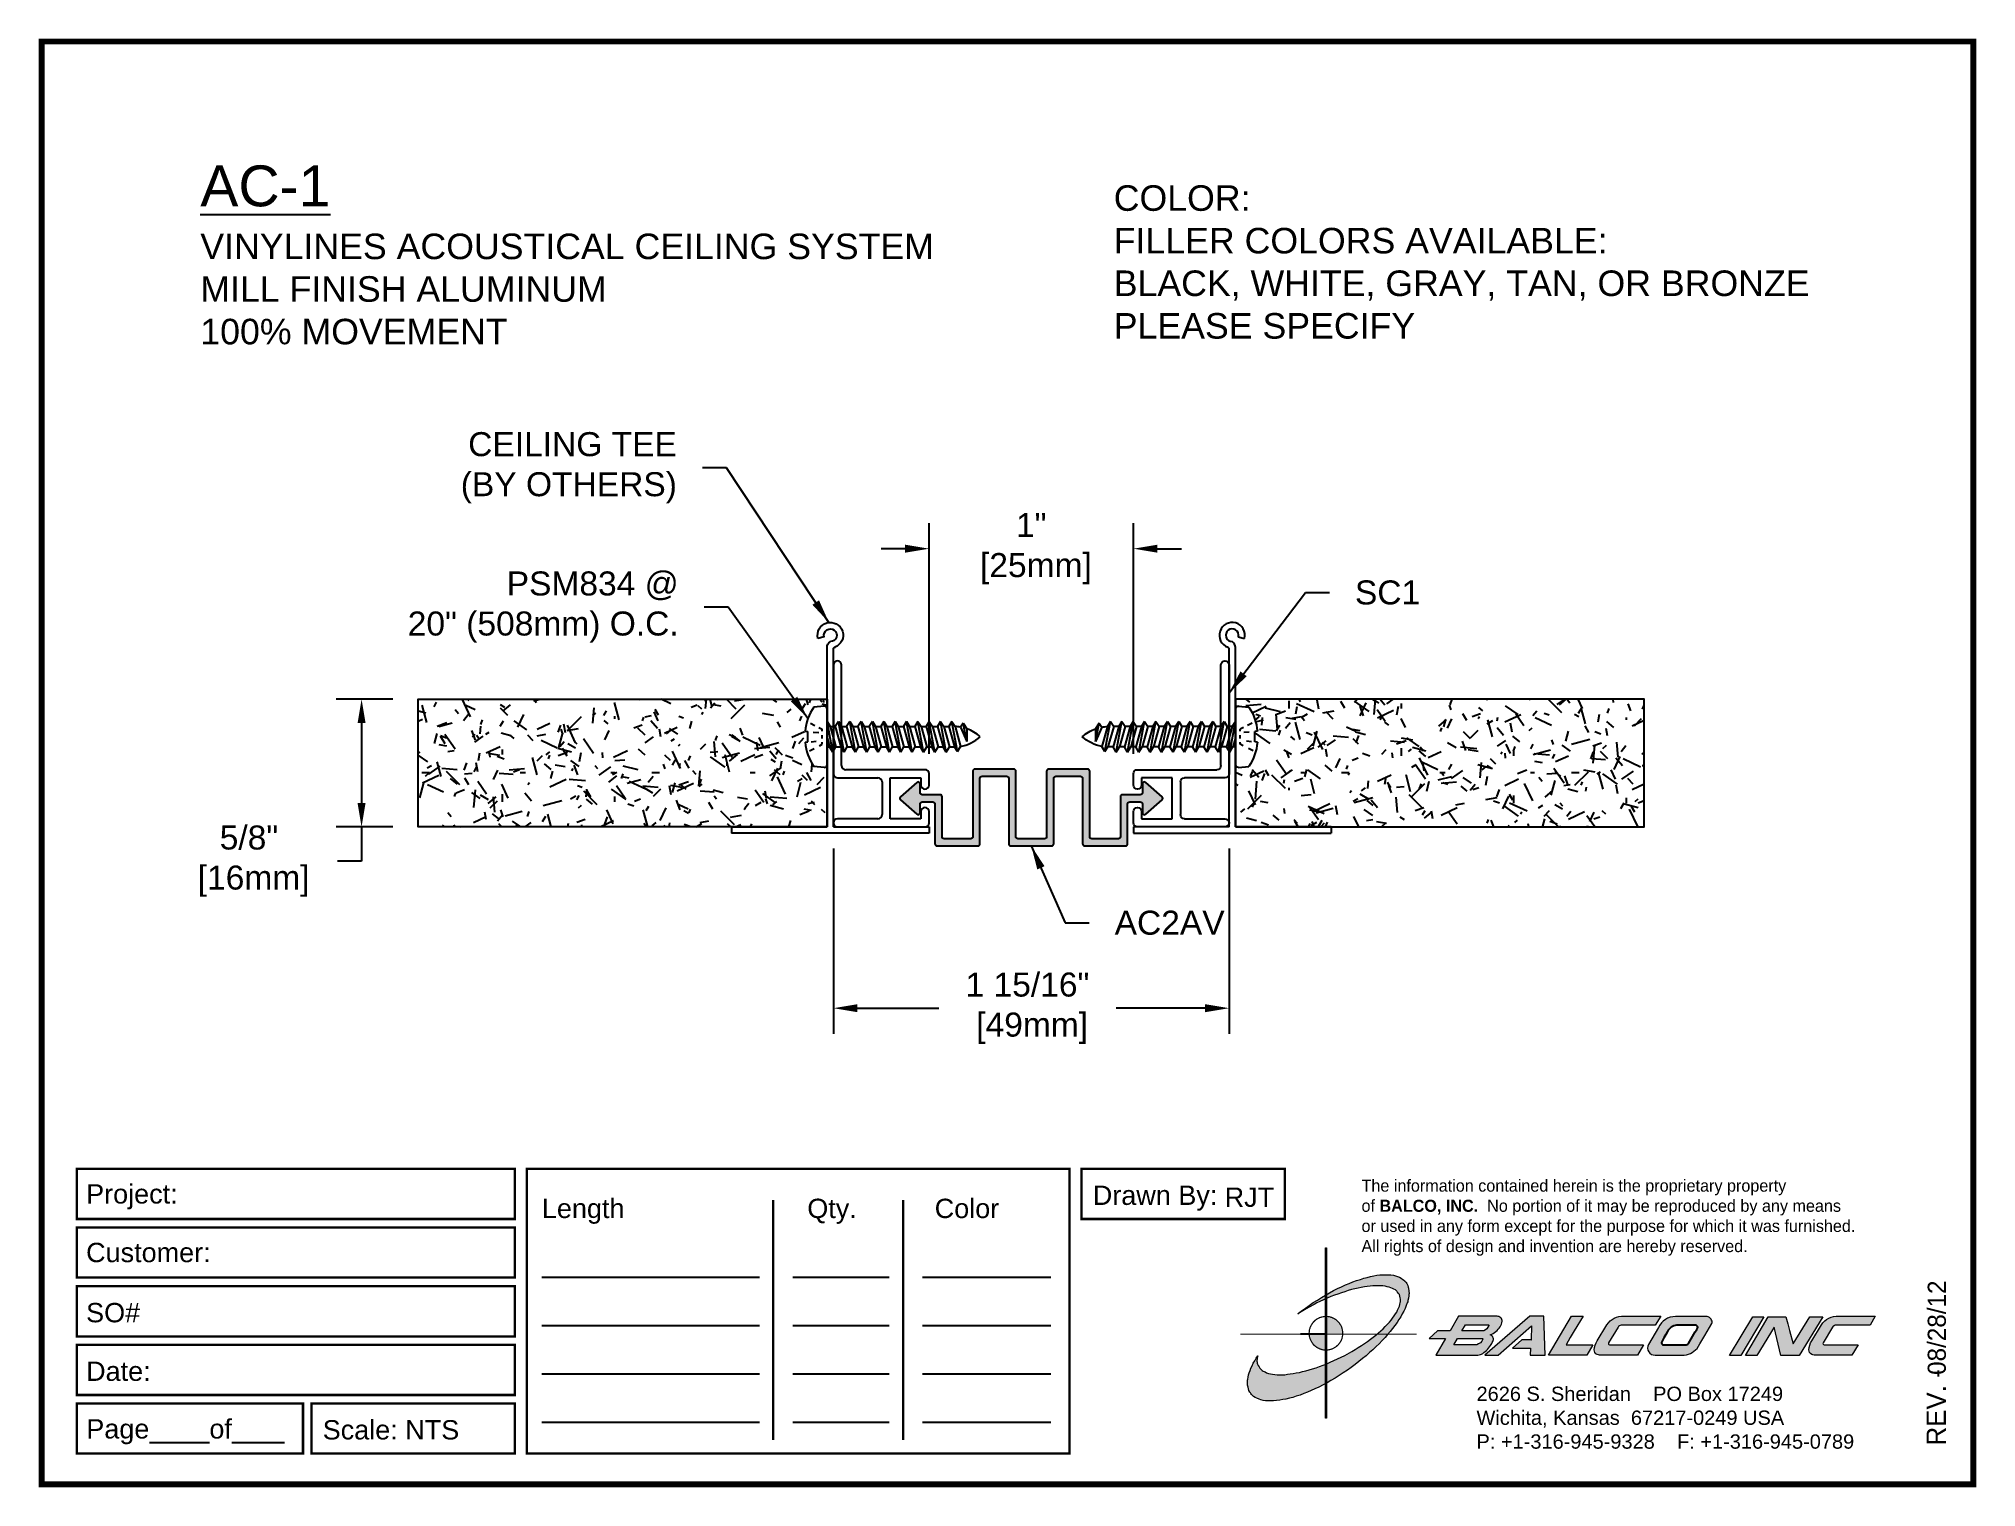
# Paper-space layout 'Layout1' of a CAD drawing. Header units: inches. Extents: x 0 to 10, y 0 to 7.5.
# The model-space entities are those that its viewports show. They can reach past a viewport. Long polylines and large blocks are cut down to what shows.
import ezdxf

# ---------------------------------------------------------------- set-up
doc = ezdxf.new("R2010")
doc.units = ezdxf.units.IN
doc.header["$MEASUREMENT"] = 0
for name, color, linetype in [('Anchors', 4, 'Continuous'), ('Border', 7, 'Continuous'), ('Conditions', 1, 'Continuous'), ('Dimensions', 3, 'Continuous'), ('Fillers', 2, 'Continuous'), ('Metals', 7, 'Continuous'), ('Text', 2, 'Continuous')]:
    doc.layers.add(name, color=color, linetype=linetype)
doc.styles.add('ARIAL', font='arial.ttf')
doc.styles.add('Copyright', font='ERASDEMI.TTF')
doc.dimstyles.new('ARIAL', dxfattribs={"dimtxt": 0.1175, "dimasz": 0.1175, "dimexe": 0.125, "dimexo": 0.125, "dimgap": 0.125, "dimtad": 0, "dimtih": 1, "dimtoh": 1, "dimdec": 4, "dimzin": 0, "dimdsep": 46, "dimlunit": 4, "dimtxsty": 'ARIAL', "dimcen": 0.09, "dimadec": 0, "dimazin": 0, "dimtfac": 1, "dimtdec": 4, "dimtofl": 0, "dimtmove": 0, "dimatfit": 3, "dimfxl": 0, "dimfrac": 2, "dimtolj": 1, "dimtzin": 0, "dimarcsym": 0})
pattern_1 = [(0, (0.45, 0.3), (0.275, 0.475), [0.025, -0.41875, 0.01875, -0.18125, 0.0375, -0.44375]), (5, (0.16875, 0.525), (0.246096, 0.485797), [0.05, -0.41875, 0.0375, -0.18125, 0.075, -0.44375]), (10, (0.33125, 0.55625), (0.168075, 0.594467), [0.04375, -0.10625, 0.05625, -0.33125, 0.03125, -0.4125]), (15, (0.21875, 0.6125), (0.14064, 0.561793), [0.0875, -0.10625, 0.09375, -0.33125, 0.06875, -0.4125]), (20, (0.26875, 0.35625), (0.278064, 0.460367), [0.05, -0.34375, 0.04375, -0.25625, 0.03125, -0.2]), (25, (0.35625, 0.26875), (0.311635, 0.455643), [0.06875, -0.34375, 0.0875, -0.25625, 0.075, -0.2]), (30, (0.45, 0.31875), (-0.04577, 0.529275), [0.03125, -0.20625, 0.025, -0.30625, 0.01875, -0.40625]), (35, (0.16875, 0.09375), (0.046507, 0.620063), [0.06875, -0.20625, 0.05, -0.30625, 0.0375, -0.40625]), (40, (0.275, 0.45625), (0.0704915, 0.4507716), [0.025, -0.275, 0.01875, -0.175, 0.05, -0.31875]), (45, (0.275, 0.23125), (-0.128163, 0.6143), [0.05, -0.275, 0.0375, -0.175, 0.09375, -0.31875]), (50, (0.36875, 0.23125), (-0.167183, 0.491111), [0.0125, -0.23125, 0.03125, -0.38125, 0.0375, -0.19375]), (60, (0.3875, 0.275), (-0.207235, 0.466058), [0.03125, -0.25625, 0.0125, -0.3, 0.025, -0.23125]), (65, (0.1625, 0.275), (-0.151977, 0.650142), [0.06875, -0.25625, 0.025, -0.3, 0.05, -0.23125]), (70, (0.31875, 0.2), (-0.228942, 0.449139), [0.01875, -0.11875, 0.0375, -0.2, 0.025, -0.275]), (75, (0.09375, 0.14375), (-0.48455, 0.48571), [0.0375, -0.11875, 0.075, -0.2, 0.05, -0.275]), (80, (0.35, 0.56875), (-0.434511, 0.343166), [0.04375, -0.275, 0.01875, -0.325, 0.0375, -0.30625]), (85, (0.40625, 0.11875), (-0.518802, 0.308892), [0.0875, -0.275, 0.0375, -0.325, 0.075, -0.30625]), (90, (0.3875, 0.3), (-0.55, 0.23125), [0.0375, -0.19375, 0.025, -0.38125, 0.0125, -0.3875]), (95, (0.1625, 0.525), (-0.587672, 0.406578), [0.075, -0.19375, 0.025, -0.38125, 0.025, -0.3875]), (100, (0.2875, 0.49375), (-0.516607, 0.302386), [0.04375, -0.24375, 0.0375, -0.2, 0.04375, -0.45625]), (105, (0.4, 0.60625), (-0.540996, 0.25621), [0.0875, -0.24375, 0.075, -0.2, 0.0875, -0.45625]), (110, (0.24375, 0.1375), (-0.500917, 0.17019), [0.05, -0.1625, 0.025, -0.33125, 0.0375, -0.3625]), (115, (0.58125, 0.1375), (-0.513844, 0.125884), [0.09375, -0.1625, 0.05, -0.33125, 0.075, -0.3625]), (120, (0.075, 0.2125), (-0.597187, 0.059359), [0.03125, -0.41875, 0.0375, -0.19375, 0.04375, -0.25625]), (125, (0.13125, 0.26875), (-0.67843, 0.020898), [0.06875, -0.41875, 0.075, -0.19375, 0.0875, -0.25625]), (130, (0.2125, 0.075), (-0.581475, 0.148471), [0.01875, -0.1375, 0.025, -0.26875, 0.05, -0.35]), (135, (0.26875, 0.13125), (-0.671751, 0.097227), [0.0375, -0.1375, 0.05, -0.26875, 0.09375, -0.35]), (140, (0.025, 0.575), (-0.459577, -0.071262), [0.0375, -0.225, 0.04375, -0.19375, 0.025, -0.2625]), (145, (0.275, 0.18125), (-0.48388, -0.157123), [0.075, -0.225, 0.0875, -0.19375, 0.05, -0.2625]), (150, (0.54375, 0.0375), (-0.426719, -0.251598), [0.025, -0.175, 0.05, -0.3875, 0.04375, -0.35625]), (155, (0.4875, 0.38125), (-0.556106, -0.216515), [0.05, -0.175, 0.09375, -0.3875, 0.0875, -0.35625]), (160, (0.13125, 0.3875), (-0.495627, -0.338393), [0.0375, -0.2625, 0.03125, -0.2375, 0.025, -0.38125]), (165, (0.075, 0.1625), (-0.53314, -0.420077), [0.075, -0.2625, 0.06875, -0.2375, 0.05, -0.38125]), (170, (0.16875, 0.2375), (-0.449258, -0.35234), [0.05625, -0.20625, 0.0375, -0.28125, 0.05, -0.275]), (175, (0.45, 0.51875), (-0.426645, -0.502227), [0.06875, -0.20625, 0.075, -0.28125, 0.08125, -0.275])]

psp = doc.layouts.get("Layout1")

# ---------------------------------------------------------------- texts
at = {"insert": (6.843, 1.591), "char_height": 0.0625, "width": 50.295, "attachment_point": 1, "style": 'Copyright'}
psp.add_mtext('The information contained herein is the proprietary property\\Pof {\\fEras Bold ITC|b0|i0|c0|p34;BALCO, INC.}  No portion of it may be reproduced by any means\\Por used in any form except for the purpose for which it was furnished.\\PAll rights of design and invention are hereby reserved.', dxfattribs=at)
at = {"layer": 'Border', "insert": (7.438, 0.52), "char_height": 0.074, "width": 2.3438, "attachment_point": 1, "style": 'ARIAL'}
psp.add_mtext('2626 S. Sheridan    PO Box 17249\\PWichita, Kansas  67217-0249 USA \\PP: +1-316-945-9328    F: +1-316-945-0789', dxfattribs=at)

msp = doc.modelspace()

# ---------------------------------------------------------------- texts
at = {"layer": 'Text', "attachment_point": 1, "style": 'ARIAL'}
for s, insert, char_height, width in [('{\\LAC-1\\P\\H0.625X;\\lVINYLINES ACOUSTICAL CEILING SYSTEM\\PMILL FINISH ALUMINUM\\P100% MOVEMENT}', (2.75953, 8.01919), 0.2, 3.9375), ('COLOR:{\\L                         \\~\\P}FILLER COLORS AVAILABLE:\\PBLACK, WHITE, GRAY, TAN, OR BRONZE\\PPLEASE SPECIFY', (7.2292, 7.92212), 0.125, 3.7828742)]:
    msp.add_mtext(s, dxfattribs=dict(at, insert=insert, char_height=char_height, width=width))
at = {"layer": 'Text', "char_height": 0.1175, "style": 'ARIAL'}
for s, insert, attachment_point in [(' CEILING TEE\\P(BY OTHERS)', (5.09174, 6.54017), 6), ('PSM834 @\\P20" (508mm) O.C.', (5.10049, 5.8587), 6), ('SC1', (8.40957, 5.92966), 4), ('AC2AV', (7.23377, 4.31414), 4)]:
    msp.add_mtext(s, dxfattribs=dict(at, insert=insert, attachment_point=attachment_point))

# ---------------------------------------------------------------- blocks, each defined once
blk = doc.blocks.new('ACADlogo')
h = blk.add_hatch(color=256)
h.paths.add_polyline_path([(-3.346, 1.223), (-3.351, 1.223), (-3.351, 0.979), (-3.346, 0.982)])
h.paths.add_polyline_path([(-3.346, 0.961), (-3.351, 0.959), (-3.351, 0.868), (-3.346, 0.868)])
h.paths.add_polyline_path([(-3.346, 0.777), (-3.351, 0.777), (-3.351, 0.699), (-3.351, 0.695), (-3.35, 0.695), (-3.346, 0.695)])
h.paths.add_polyline_path([(-3.346, 0.864), (-3.346, 0.868), (-3.35, 0.868), (-3.351, 0.868), (-3.351, 0.777), (-3.346, 0.777), (-3.346, 0.778), (-3.348, 0.778)])
h.paths.add_polyline_path([(-3.346, 0.524), (-3.351, 0.521), (-3.351, 0.342), (-3.346, 0.342)])
h.paths.add_polyline_path([(-3.346, 0.695), (-3.351, 0.695), (-3.351, 0.621), (-3.346, 0.623)])
h.paths.add_polyline_path([(-3.346, 0.623), (-3.351, 0.621), (-3.351, 0.521), (-3.346, 0.524)])
h.paths.add_polyline_path([(-3.346, 0.982), (-3.351, 0.979), (-3.351, 0.959), (-3.346, 0.961)])
h = blk.add_hatch(color=175)
h.paths.add_polyline_path([(-3.518, 0.573), (-3.534, 0.571), (-3.548, 0.569), (-3.562, 0.567), (-3.576, 0.567), (-3.589, 0.566), (-3.602, 0.567), (-3.614, 0.568), (-3.625, 0.569), (-3.636, 0.572), (-3.646, 0.574), (-3.656, 0.577), (-3.664, 0.581), (-3.673, 0.585), (-3.679, 0.589), (-3.685, 0.595), (-3.688, 0.598), (-3.691, 0.6), (-3.695, 0.607), (-3.699, 0.614), (-3.703, 0.621), (-3.704, 0.626), (-3.705, 0.631), (-3.706, 0.637), (-3.706, 0.642), (-3.705, 0.648), (-3.705, 0.653), (-3.703, 0.659), (-3.702, 0.665), (-3.71, 0.652), (-3.717, 0.639), (-3.725, 0.626), (-3.731, 0.613), (-3.737, 0.601), (-3.741, 0.589), (-3.746, 0.577), (-3.749, 0.566), (-3.751, 0.555), (-3.753, 0.544), (-3.754, 0.538), (-3.754, 0.533), (-3.755, 0.523), (-3.754, 0.513), (-3.753, 0.508), (-3.752, 0.503), (-3.75, 0.494), (-3.748, 0.486), (-3.743, 0.477), (-3.74, 0.473), (-3.738, 0.469), (-3.734, 0.465), (-3.73, 0.461), (-3.723, 0.455), (-3.715, 0.449), (-3.706, 0.445), (-3.695, 0.44), (-3.685, 0.437), (-3.674, 0.434), (-3.661, 0.432), (-3.648, 0.431), (-3.634, 0.431), (-3.62, 0.431), (-3.604, 0.433), (-3.588, 0.435), (-3.572, 0.438), (-3.556, 0.441), (-3.538, 0.445), (-3.52, 0.449), (-3.503, 0.456), (-3.483, 0.461), (-3.464, 0.469), (-3.445, 0.477), (-3.426, 0.485), (-3.406, 0.494), (-3.385, 0.503), (-3.364, 0.514), (-3.351, 0.521), (-3.351, 0.621), (-3.364, 0.616), (-3.382, 0.609), (-3.4, 0.603), (-3.418, 0.598), (-3.436, 0.592), (-3.453, 0.587), (-3.47, 0.583), (-3.486, 0.579), (-3.503, 0.576)])
h.paths.add_polyline_path([(-3.215, 0.687), (-3.251, 0.667), (-3.289, 0.649), (-3.327, 0.631), (-3.345, 0.623), (-3.346, 0.623), (-3.346, 0.524), (-3.343, 0.525), (-3.323, 0.537), (-3.302, 0.549), (-3.28, 0.563), (-3.259, 0.577), (-3.238, 0.59), (-3.218, 0.605), (-3.198, 0.62), (-3.179, 0.635), (-3.16, 0.65), (-3.141, 0.665), (-3.123, 0.681), (-3.106, 0.696), (-3.089, 0.712), (-3.074, 0.727), (-3.058, 0.743), (-3.043, 0.759), (-3.03, 0.775), (-3.028, 0.777), (-3.085, 0.777), (-3.091, 0.772), (-3.105, 0.761), (-3.118, 0.75), (-3.134, 0.739), (-3.149, 0.729), (-3.165, 0.718), (-3.182, 0.707), (-3.198, 0.697)])
h.paths.add_polyline_path([(-2.921, 1.009), (-2.922, 1.015), (-2.924, 1.02), (-2.926, 1.029), (-2.931, 1.038), (-2.934, 1.043), (-2.936, 1.047), (-2.94, 1.05), (-2.943, 1.054), (-2.951, 1.06), (-2.959, 1.066), (-2.968, 1.071), (-2.978, 1.075), (-2.989, 1.079), (-3, 1.081), (-3.013, 1.083), (-3.026, 1.084), (-3.04, 1.084), (-3.054, 1.084), (-3.07, 1.083), (-3.085, 1.081), (-3.102, 1.079), (-3.118, 1.075), (-3.136, 1.07), (-3.153, 1.066), (-3.171, 1.06), (-3.191, 1.054), (-3.21, 1.047), (-3.229, 1.039), (-3.248, 1.031), (-3.268, 1.022), (-3.289, 1.012), (-3.31, 1.002), (-3.33, 0.991), (-3.346, 0.982), (-3.346, 0.961), (-3.342, 0.962), (-3.323, 0.971), (-3.305, 0.978), (-3.287, 0.984), (-3.268, 0.991), (-3.251, 0.996), (-3.234, 1.002), (-3.216, 1.007), (-3.199, 1.011), (-3.182, 1.015), (-3.167, 1.018), (-3.15, 1.021), (-3.136, 1.023), (-3.121, 1.025), (-3.107, 1.026), (-3.093, 1.026), (-3.079, 1.027), (-3.067, 1.026), (-3.054, 1.026), (-3.043, 1.025), (-3.032, 1.022), (-3.022, 1.02), (-3.013, 1.016), (-3.004, 1.013), (-2.997, 1.009), (-2.989, 1.005), (-2.983, 0.999), (-2.98, 0.996), (-2.978, 0.994), (-2.973, 0.987), (-2.969, 0.981), (-2.967, 0.973), (-2.965, 0.965), (-2.964, 0.957), (-2.964, 0.949), (-2.964, 0.944), (-2.965, 0.94), (-2.967, 0.93), (-2.969, 0.921), (-2.973, 0.911), (-2.978, 0.901), (-2.983, 0.891), (-2.989, 0.881), (-2.996, 0.871), (-3.004, 0.86), (-3.012, 0.849), (-3.021, 0.838), (-3.032, 0.827), (-3.042, 0.816), (-3.053, 0.805), (-3.065, 0.794), (-3.077, 0.783), (-3.085, 0.777), (-3.028, 0.777), (-3.016, 0.791), (-3.004, 0.806), (-2.992, 0.822), (-2.981, 0.837), (-2.971, 0.852), (-2.962, 0.866), (-2.954, 0.882), (-2.946, 0.896), (-2.939, 0.91), (-2.934, 0.924), (-2.929, 0.938), (-2.926, 0.944), (-2.925, 0.951), (-2.922, 0.963), (-2.92, 0.975), (-2.92, 0.982), (-2.919, 0.987), (-2.92, 0.999), (-2.92, 1.005)])
h.paths.add_polyline_path([(-3.372, 0.966), (-3.393, 0.953), (-3.415, 0.94), (-3.435, 0.925), (-3.455, 0.911), (-3.475, 0.897), (-3.494, 0.882), (-3.468, 0.898), (-3.439, 0.915), (-3.41, 0.93), (-3.396, 0.938), (-3.38, 0.945), (-3.351, 0.959), (-3.351, 0.979)])
h = blk.add_hatch(color=256)
h.paths.add_polyline_path([(-3.268, 0.814), (-3.27, 0.819), (-3.273, 0.824), (-3.276, 0.828), (-3.279, 0.833), (-3.282, 0.837), (-3.286, 0.841), (-3.29, 0.845), (-3.294, 0.849), (-3.298, 0.852), (-3.303, 0.855), (-3.308, 0.858), (-3.313, 0.86), (-3.318, 0.863), (-3.323, 0.864), (-3.328, 0.866), (-3.334, 0.867), (-3.339, 0.868), (-3.345, 0.868), (-3.346, 0.868), (-3.346, 0.777), (-3.335, 0.777), (-3.262, 0.777), (-3.262, 0.781), (-3.262, 0.787), (-3.263, 0.792), (-3.264, 0.798), (-3.265, 0.803), (-3.266, 0.808)])
h.paths.add_polyline_path([(-3.351, 0.777), (-3.436, 0.777), (-3.435, 0.773), (-3.435, 0.768), (-3.434, 0.762), (-3.432, 0.757), (-3.431, 0.752), (-3.428, 0.747), (-3.426, 0.742), (-3.423, 0.737), (-3.42, 0.732), (-3.417, 0.728), (-3.414, 0.723), (-3.41, 0.719), (-3.406, 0.716), (-3.401, 0.712), (-3.397, 0.709), (-3.392, 0.706), (-3.387, 0.704), (-3.382, 0.701), (-3.377, 0.699), (-3.372, 0.698), (-3.367, 0.696), (-3.361, 0.695), (-3.356, 0.695), (-3.351, 0.695)])
h.paths.add_polyline_path([(-3.346, 0.868), (-3.35, 0.868), (-3.351, 0.868), (-3.351, 0.777), (-3.346, 0.777)])
h = blk.add_hatch(color=256)
h.paths.add_polyline_path([(-2.438, 0.844, 0.412988), (-2.461, 0.869), (-2.663, 0.869), (-2.707, 0.794), (-2.771, 0.794), (-2.815, 0.755), (-2.73, 0.755), (-2.781, 0.668), (-2.563, 0.668, 0.107996), (-2.538, 0.677, 0.108939), (-2.494, 0.724, 0.080345), (-2.483, 0.745, 0.419497), (-2.499, 0.773, 0.149928), (-2.447, 0.815, 0.134283)])
h.paths.add_polyline_path([(-2.507, 0.821, -0.209012), (-2.532, 0.794), (-2.538, 0.794), (-2.646, 0.794), (-2.627, 0.825), (-2.51, 0.825, -0.56619)], flags=16)
h.paths.add_polyline_path([(-2.538, 0.75, -0.241309), (-2.569, 0.722), (-2.688, 0.722), (-2.669, 0.755), (-2.541, 0.755, -0.56619)], flags=16)
for points in [[(-2.285, 0.819), (-2.287, 0.748), (-2.335, 0.748), (-2.383, 0.705), (-2.29, 0.705), (-2.292, 0.668), (-2.215, 0.668), (-2.221, 0.869), (-2.295, 0.869), (-2.527, 0.668), (-2.458, 0.668)], [(-2.018, 0.869), (-2.079, 0.869), (-2.198, 0.668), (-2, 0.668), (-1.968, 0.722), (-2.107, 0.722), (-2.085, 0.759), (-2.064, 0.794)], [(-1.617, 0.869), (-1.807, 0.869, 0.270182), (-1.896, 0.825), (-1.946, 0.742, 0.109019), (-1.961, 0.695, 0.340665), (-1.945, 0.672, 0.129907), (-1.923, 0.668), (-1.738, 0.668), (-1.706, 0.722), (-1.878, 0.722), (-1.882, 0.722, -0.601242), (-1.887, 0.731), (-1.838, 0.813, -0.253048), (-1.821, 0.823), (-1.645, 0.823)], [(-1.083, 0.867), (-1.14, 0.867), (-1.261, 0.667), (-1.26, 0.667), (-1.202, 0.667)], [(-0.96, 0.83), (-0.969, 0.867), (-1.061, 0.867), (-1.179, 0.667), (-1.12, 0.667), (-1.031, 0.812), (-0.995, 0.667), (-0.9, 0.667), (-0.778, 0.867), (-0.846, 0.867), (-0.931, 0.727), (-0.951, 0.795)], [(-0.507, 0.869), (-0.697, 0.869, 0.270182), (-0.786, 0.825), (-0.836, 0.742, 0.109019), (-0.85, 0.695, 0.340665), (-0.835, 0.672, 0.129907), (-0.812, 0.668), (-0.628, 0.668), (-0.595, 0.722), (-0.768, 0.722), (-0.772, 0.722, -0.601242), (-0.777, 0.731), (-0.728, 0.813, -0.253048), (-0.71, 0.823), (-0.534, 0.823)], [(-3.346, 0.623), (-3.351, 0.621), (-3.351, 0.521), (-3.346, 0.524)]]:
    blk.add_hatch(color=256).paths.add_polyline_path(points)
h = blk.add_hatch(color=256)
h.paths.add_polyline_path([(-1.377, 0.868), (-1.383, 0.868), (-1.383, 0.868), (-1.44, 0.868), (-1.492, 0.868), (-1.541, 0.868, 0.297712), (-1.628, 0.811), (-1.68, 0.723, 0.585116), (-1.646, 0.668), (-1.506, 0.668, 0.210586), (-1.429, 0.703), (-1.415, 0.726), (-1.389, 0.769), (-1.352, 0.831, 0.4352)])
h.paths.add_polyline_path([(-1.437, 0.823, -0.603783), (-1.428, 0.805), (-1.431, 0.801), (-1.434, 0.796), (-1.438, 0.789), (-1.474, 0.728, -0.229001), (-1.489, 0.722), (-1.494, 0.722), (-1.501, 0.722), (-1.597, 0.722), (-1.604, 0.722, -0.492401), (-1.613, 0.734), (-1.601, 0.757), (-1.591, 0.775), (-1.582, 0.791, -0.238368), (-1.535, 0.823)], flags=16)
for q in [(-3.48, 0.777), (-3.351, 0.642)]:
    blk.add_line((-3.351, 0.777), q)
at = {"color": 7, "lineweight": 0}
for points in [[(-3.351, 1.223), (-3.346, 1.223), (-3.346, 0.342), (-3.351, 0.342), (-3.351, 1.223)], [(-2.292, 0.668), (-2.215, 0.668), (-2.221, 0.869), (-2.295, 0.869), (-2.527, 0.668), (-2.458, 0.668), (-2.285, 0.819), (-2.287, 0.748), (-2.286, 0.748), (-2.335, 0.748), (-2.383, 0.705), (-2.29, 0.705), (-2.292, 0.668), (-2.292, 0.668)], [(-2.198, 0.668), (-2.079, 0.869), (-2.018, 0.869), (-2.064, 0.794), (-2.085, 0.759), (-2.107, 0.722), (-1.968, 0.722), (-2, 0.668), (-2.198, 0.668), (-2.198, 0.668)], [(-1.383, 0.868), (-1.383, 0.868)], [(-1.261, 0.667), (-1.14, 0.867), (-1.083, 0.867), (-1.202, 0.667), (-1.26, 0.667), (-1.261, 0.667), (-1.261, 0.667)], [(-0.9, 0.667), (-0.995, 0.667), (-1.031, 0.812), (-1.12, 0.667), (-1.179, 0.667), (-1.061, 0.867), (-0.969, 0.867), (-0.96, 0.83), (-0.951, 0.795), (-0.931, 0.727), (-0.846, 0.867), (-0.778, 0.867), (-0.9, 0.667), (-0.9, 0.667)]]:
    blk.add_lwpolyline(points, dxfattribs=at)
at = {"color": 175, "lineweight": 0}
blk.add_lwpolyline([(-2.926, 1.029), (-2.924, 1.02), (-2.922, 1.015), (-2.921, 1.009), (-2.92, 1.005), (-2.92, 0.999), (-2.919, 0.987), (-2.92, 0.982), (-2.92, 0.975), (-2.922, 0.963), (-2.925, 0.951), (-2.926, 0.944), (-2.929, 0.938), (-2.934, 0.924), (-2.939, 0.91), (-2.946, 0.896), (-2.954, 0.882), (-2.962, 0.866), (-2.971, 0.852), (-2.981, 0.837), (-2.992, 0.822), (-3.004, 0.806), (-3.016, 0.791), (-3.03, 0.775), (-3.043, 0.759), (-3.058, 0.743), (-3.074, 0.727), (-3.089, 0.712), (-3.106, 0.696), (-3.123, 0.681), (-3.141, 0.665), (-3.16, 0.65), (-3.179, 0.635), (-3.198, 0.62), (-3.218, 0.605), (-3.238, 0.59), (-3.259, 0.577), (-3.28, 0.563), (-3.302, 0.549), (-3.323, 0.537), (-3.343, 0.525), (-3.364, 0.514), (-3.385, 0.503), (-3.406, 0.494), (-3.426, 0.485), (-3.445, 0.477), (-3.464, 0.469), (-3.483, 0.461), (-3.503, 0.456), (-3.52, 0.449), (-3.538, 0.445), (-3.556, 0.441), (-3.572, 0.438), (-3.588, 0.435), (-3.604, 0.433), (-3.62, 0.431), (-3.634, 0.431), (-3.648, 0.431), (-3.661, 0.432), (-3.674, 0.434), (-3.685, 0.437), (-3.695, 0.44), (-3.706, 0.445), (-3.715, 0.449), (-3.723, 0.455), (-3.73, 0.461), (-3.734, 0.465), (-3.738, 0.469), (-3.74, 0.473), (-3.743, 0.477), (-3.748, 0.486), (-3.75, 0.494), (-3.752, 0.503), (-3.753, 0.508), (-3.754, 0.513), (-3.755, 0.523), (-3.754, 0.533), (-3.754, 0.538), (-3.753, 0.544), (-3.751, 0.555), (-3.749, 0.566), (-3.746, 0.577), (-3.741, 0.589), (-3.737, 0.601), (-3.731, 0.613), (-3.725, 0.626), (-3.717, 0.639), (-3.71, 0.652), (-3.702, 0.665), (-3.703, 0.659), (-3.705, 0.653), (-3.705, 0.648), (-3.706, 0.642), (-3.706, 0.637), (-3.705, 0.631), (-3.704, 0.626), (-3.703, 0.621), (-3.699, 0.614), (-3.695, 0.607), (-3.691, 0.6), (-3.688, 0.598), (-3.685, 0.595), (-3.679, 0.589), (-3.673, 0.585), (-3.664, 0.581), (-3.656, 0.577), (-3.646, 0.574), (-3.636, 0.572), (-3.625, 0.569), (-3.614, 0.568), (-3.602, 0.567), (-3.589, 0.566), (-3.576, 0.567), (-3.562, 0.567), (-3.548, 0.569), (-3.534, 0.571), (-3.518, 0.573), (-3.503, 0.576), (-3.486, 0.579), (-3.47, 0.583), (-3.453, 0.587), (-3.436, 0.592), (-3.418, 0.598), (-3.4, 0.603), (-3.382, 0.609), (-3.364, 0.616), (-3.345, 0.623), (-3.327, 0.631), (-3.289, 0.649), (-3.251, 0.667), (-3.215, 0.687), (-3.198, 0.697), (-3.182, 0.707), (-3.165, 0.718), (-3.149, 0.729), (-3.134, 0.739), (-3.118, 0.75), (-3.105, 0.761), (-3.091, 0.772), (-3.077, 0.783), (-3.065, 0.794), (-3.053, 0.805), (-3.042, 0.816), (-3.032, 0.827), (-3.021, 0.838), (-3.012, 0.849), (-3.004, 0.86), (-2.996, 0.871), (-2.989, 0.881), (-2.983, 0.891), (-2.978, 0.901), (-2.973, 0.911), (-2.969, 0.921), (-2.967, 0.93), (-2.965, 0.94), (-2.964, 0.944), (-2.964, 0.949), (-2.964, 0.957), (-2.965, 0.965), (-2.967, 0.973), (-2.969, 0.981), (-2.973, 0.987), (-2.978, 0.994), (-2.98, 0.996), (-2.983, 0.999), (-2.989, 1.005), (-2.997, 1.009), (-3.004, 1.013), (-3.013, 1.016), (-3.022, 1.02), (-3.032, 1.022), (-3.043, 1.025), (-3.054, 1.026), (-3.067, 1.026), (-3.079, 1.027), (-3.093, 1.026), (-3.107, 1.026), (-3.121, 1.025), (-3.136, 1.023), (-3.15, 1.021), (-3.167, 1.018), (-3.182, 1.015), (-3.199, 1.011), (-3.216, 1.007), (-3.234, 1.002), (-3.251, 0.996), (-3.268, 0.991), (-3.287, 0.984), (-3.305, 0.978), (-3.323, 0.971), (-3.342, 0.962), (-3.38, 0.945), (-3.396, 0.938), (-3.41, 0.93), (-3.439, 0.915), (-3.468, 0.898), (-3.494, 0.882), (-3.475, 0.897), (-3.455, 0.911), (-3.435, 0.925), (-3.415, 0.94), (-3.393, 0.953), (-3.372, 0.966), (-3.351, 0.979), (-3.33, 0.991), (-3.31, 1.002), (-3.289, 1.012), (-3.268, 1.022), (-3.248, 1.031), (-3.229, 1.039), (-3.21, 1.047), (-3.191, 1.054), (-3.171, 1.06), (-3.153, 1.066), (-3.136, 1.07), (-3.118, 1.075), (-3.102, 1.079), (-3.085, 1.081), (-3.07, 1.083), (-3.054, 1.084), (-3.04, 1.084), (-3.026, 1.084), (-3.013, 1.083), (-3, 1.081), (-2.989, 1.079), (-2.978, 1.075), (-2.968, 1.071), (-2.959, 1.066), (-2.951, 1.06), (-2.943, 1.054), (-2.94, 1.05), (-2.936, 1.047), (-2.934, 1.043), (-2.931, 1.038), (-2.926, 1.029), (-2.926, 1.029)], dxfattribs=at)
at = {"color": 7, "lineweight": 0, "const_width": 0.0064}
blk.add_lwpolyline([(-3.262, 0.781), (-3.262, 0.787), (-3.263, 0.792), (-3.264, 0.798), (-3.265, 0.803), (-3.266, 0.808), (-3.268, 0.814), (-3.27, 0.819), (-3.273, 0.824), (-3.276, 0.828), (-3.279, 0.833), (-3.282, 0.837), (-3.286, 0.841), (-3.29, 0.845), (-3.294, 0.849), (-3.298, 0.852), (-3.303, 0.855), (-3.308, 0.858), (-3.313, 0.86), (-3.318, 0.863), (-3.323, 0.864), (-3.328, 0.866), (-3.334, 0.867), (-3.339, 0.868), (-3.345, 0.868), (-3.35, 0.868), (-3.356, 0.868), (-3.361, 0.867), (-3.367, 0.866), (-3.372, 0.865), (-3.377, 0.863), (-3.382, 0.862), (-3.387, 0.859), (-3.392, 0.857), (-3.397, 0.854), (-3.401, 0.851), (-3.406, 0.847), (-3.41, 0.843), (-3.414, 0.839), (-3.417, 0.835), (-3.42, 0.831), (-3.423, 0.826), (-3.426, 0.821), (-3.428, 0.816), (-3.431, 0.811), (-3.432, 0.806), (-3.434, 0.801), (-3.435, 0.795), (-3.435, 0.79), (-3.436, 0.784), (-3.436, 0.779), (-3.435, 0.773), (-3.435, 0.768), (-3.434, 0.762), (-3.432, 0.757), (-3.431, 0.752), (-3.428, 0.747), (-3.426, 0.742), (-3.423, 0.737), (-3.42, 0.732), (-3.417, 0.728), (-3.414, 0.723), (-3.41, 0.719), (-3.406, 0.716), (-3.401, 0.712), (-3.397, 0.709), (-3.392, 0.706), (-3.387, 0.704), (-3.382, 0.701), (-3.377, 0.699), (-3.372, 0.698), (-3.367, 0.696), (-3.361, 0.695), (-3.356, 0.695), (-3.35, 0.695), (-3.345, 0.695), (-3.339, 0.695), (-3.334, 0.696), (-3.328, 0.697), (-3.323, 0.698), (-3.318, 0.7), (-3.313, 0.702), (-3.308, 0.705), (-3.303, 0.708), (-3.298, 0.711), (-3.294, 0.714), (-3.29, 0.718), (-3.286, 0.721), (-3.282, 0.726), (-3.279, 0.73), (-3.276, 0.734), (-3.273, 0.739), (-3.27, 0.744), (-3.268, 0.749), (-3.266, 0.754), (-3.265, 0.76), (-3.264, 0.765), (-3.263, 0.77), (-3.262, 0.776), (-3.262, 0.781)], dxfattribs=at)
at = {"color": 7, "lineweight": 0}
for points in [[(-2.447, 0.815, 0.130368), (-2.438, 0.843, 0.448367), (-2.463, 0.869), (-2.663, 0.869), (-2.707, 0.794), (-2.771, 0.794), (-2.815, 0.755), (-2.73, 0.755), (-2.781, 0.668), (-2.563, 0.668, 0.107996), (-2.538, 0.677, 0.108939), (-2.494, 0.724, 0.077395), (-2.484, 0.744, 0.430878), (-2.499, 0.773, 0.149928)], [(-2.507, 0.821, -0.209012), (-2.532, 0.794), (-2.538, 0.794), (-2.646, 0.794), (-2.627, 0.825), (-2.512, 0.825), (-2.509, 0.825, -0.531288)], [(-1.838, 0.813), (-1.887, 0.731, 0.587385), (-1.882, 0.722), (-1.878, 0.722), (-1.706, 0.722), (-1.738, 0.668), (-1.923, 0.668, -0.129907), (-1.945, 0.672, -0.349839), (-1.961, 0.696, -0.107341), (-1.946, 0.742), (-1.896, 0.825, -0.270182), (-1.807, 0.869), (-1.617, 0.869), (-1.645, 0.823), (-1.821, 0.823, 0.252436)], [(-1.68, 0.723, 0.585116), (-1.646, 0.668), (-1.506, 0.668, 0.210586), (-1.429, 0.703), (-1.415, 0.726), (-1.389, 0.769), (-1.352, 0.831, 0.4352), (-1.377, 0.868), (-1.383, 0.868), (-1.383, 0.868), (-1.44, 0.868), (-1.492, 0.868), (-1.541, 0.868, 0.297712), (-1.628, 0.811)], [(-0.728, 0.813), (-0.777, 0.731, 0.587385), (-0.772, 0.722), (-0.768, 0.722), (-0.595, 0.722), (-0.628, 0.668), (-0.812, 0.668, -0.129907), (-0.835, 0.672, -0.349839), (-0.85, 0.696, -0.107341), (-0.836, 0.742), (-0.786, 0.825, -0.270182), (-0.697, 0.869), (-0.507, 0.869), (-0.534, 0.823), (-0.71, 0.823, 0.252436)], [(-2.569, 0.722), (-2.688, 0.722), (-2.669, 0.755), (-2.543, 0.755), (-2.54, 0.755, -0.531288), (-2.538, 0.75, -0.241309)]]:
    blk.add_lwpolyline(points, format="xyb", close=True, dxfattribs=at)
blk.add_lwpolyline([(-1.437, 0.823), (-1.535, 0.823, 0.238368), (-1.582, 0.791), (-1.591, 0.775), (-1.601, 0.757), (-1.613, 0.734, 0.490298), (-1.604, 0.722), (-1.597, 0.722), (-1.501, 0.722), (-1.494, 0.722), (-1.489, 0.722, 0.229001), (-1.474, 0.728), (-1.438, 0.789), (-1.434, 0.796), (-1.431, 0.801), (-1.428, 0.805, 0.603783)], format="xyb", close=True)
blk.add_lwpolyline([(-2.879, 0.777, 0.00455, 0.00455, 0), (-3.791, 0.777, 0.00183, 0.00183, 0), (-3.791, 0.777, 0.00183, 0.00183, 0)], format="xyseb", dxfattribs=at)
blk = doc.blocks.new('Quantity Data')
at = {"layer": 'Border', "color": 253}
for p, q in [((2.755, 1.254), (3.881, 1.254)), ((4.054, 1.254), (4.553, 1.254)), ((4.725, 1.254), (5.389, 1.254)), ((2.755, 1.004), (3.881, 1.004)), ((4.054, 1.004), (4.553, 1.004)), ((4.725, 1.004), (5.389, 1.004)), ((2.755, 0.754), (3.881, 0.754)), ((4.054, 0.754), (4.553, 0.754)), ((4.725, 0.754), (5.389, 0.754)), ((2.755, 0.504), (3.881, 0.504)), ((4.054, 0.504), (4.553, 0.504)), ((4.725, 0.504), (5.389, 0.504))]:
    blk.add_line(p, q, dxfattribs=at)
at = {"layer": 'Border', "const_width": 0.0125}
blk.add_lwpolyline([(5.485, 0.341), (2.678, 0.341), (2.678, 1.813), (5.485, 1.813)], close=True, dxfattribs=at)
for points in [[(3.953, 1.653), (3.953, 0.412)], [(4.625, 1.653), (4.625, 0.412)]]:
    blk.add_lwpolyline(points, dxfattribs=at)
at = {"layer": 'Border', "style": 'ARIAL'}
for s, p in [('Length', (2.756, 1.559)), ('Qty.', (4.129, 1.559)), ('Color', (4.788, 1.559))]:
    blk.add_text(s, height=0.1, dxfattribs=at).set_placement(p)
blk = doc.blocks.new('Drawn By')
at = {"layer": 'Border', "const_width": 0.0125}
blk.add_lwpolyline([(5.38, 1.813), (6.432, 1.813), (6.432, 1.554), (5.38, 1.554)], close=True, dxfattribs=at)
at = {"layer": 'Border', "style": 'ARIAL'}
blk.add_text('Drawn By: ', height=0.1, dxfattribs=at).set_placement((5.438, 1.627))
blk.add_attdef('XXX', (6.12, 1.617), '', height=0.1, dxfattribs=at)
blk = doc.blocks.new('Project Info')
at = {"layer": 'Border', "const_width": 0.0125}
for points in [[(0.182, 1.813), (2.448, 1.813), (2.448, 1.554), (0.182, 1.554)], [(0.182, 1.51), (2.448, 1.51), (2.448, 1.251), (0.182, 1.251)], [(0.182, 1.207), (2.448, 1.207), (2.448, 0.947), (0.182, 0.947)], [(0.182, 0.904), (2.448, 0.904), (2.448, 0.644), (0.182, 0.644)], [(0.182, 0.6), (1.352, 0.6), (1.352, 0.341), (0.182, 0.341)], [(1.396, 0.6), (2.448, 0.6), (2.448, 0.341), (1.396, 0.341)]]:
    blk.add_lwpolyline(points, close=True, dxfattribs=at)
at = {"layer": 'Border', "style": 'ARIAL'}
for s, p in [('Project:', (0.23, 1.634)), ('Customer:', (0.23, 1.331)), ('SO#', (0.23, 1.02)), ('Date:', (0.23, 0.717)), ('Page%%u        %%uof%%u       ', (0.231, 0.419)), ('Scale: NTS', (1.454, 0.414))]:
    blk.add_text(s, height=0.1, dxfattribs=at).set_placement(p)
blk = doc.blocks.new('REV')
at = {"style": 'Copyright'}
blk.add_text('REV. -', height=0.1, rotation=90, dxfattribs=at).set_placement((-0.142, 0.201))
at = {"style": 'Copyright', "flags": 4}
blk.add_attdef('REVISIONDATE', (-0.142, 0.648), '', height=0.0938, rotation=90, dxfattribs=at)
blk = doc.blocks.new('SC1')
for p, q in [((0, 0.792), (0, 0.26)), ((0.04, 0.3), (0.04, 0.792)), ((0.02, 0.24), (0.218, 0.24)), ((0.448, 0.28), (0.06, 0.28)), ((0.238, 0.22), (0.238, 0.06)), ((0.278, 0.24), (0.428, 0.24)), ((0.278, 0.04), (0.278, 0.24)), ((0.428, 0.24), (0.428, 0.205)), ((0.468, 0.205), (0.468, 0.26)), ((0.218, 0.04), (0.02, 0.04)), ((0.02, 0), (0.448, 0)), ((0.428, 0.04), (0.278, 0.04)), ((0.428, 0.0746), (0.428, 0.04)), ((0.468, 0.02), (0.468, 0.0746))]:
    blk.add_line(p, q)
for centre, start, end in [((0.02, 0.792), 0, 180), ((0.06, 0.3), 180, 270), ((0.02, 0.26), 180, 270), ((0.218, 0.22), 360, 90), ((0.448, 0.205), 180, 0), ((0.448, 0.26), 0, 90), ((0.02, 0.02), 90, 270), ((0.218, 0.06), 270, 360), ((0.448, 0.0746), 0, 180), ((0.448, 0.02), 270, 0)]:
    blk.add_arc(centre, 0.02, start, end)
blk = doc.blocks.new('acttbar')
blk.add_line((0.4836, 0.0312), (0.4836, 0))
at = {"layer": 'Metals'}
blk.add_line((-0.4836, 0.0312), (-0.4836, 0), dxfattribs=at)
for points in [[(0.0297, 0.9612), (0.0599, 0.9531)], [(-0.0156, 0.0312), (-0.0156, 0.9058)], [(0.0156, 0.0312), (0.0156, 0.9131)], [(-0.0156, 0.0312), (-0.4836, 0.0312)], [(-0.4836, 0), (0.4836, 0)], [(0.4836, 0.0312), (0.0156, 0.0312)]]:
    blk.add_lwpolyline(points, dxfattribs=at)
for centre, radius, start, end in [((-0.0006, 0.9688), 0.0625, 345.51858, 249.86714), ((-0.0006, 0.9688), 0.0313, 345.99379, 269.3303), ((-0.0309, 0.8896), 0.0223, 46.71578, 71.33002), ((-0.014, 0.9108), 0.0297, 355.55823, 64.1671)]:
    blk.add_arc(centre, radius, start, end, dxfattribs=at)
blk = doc.blocks.new('PSM834')
for p, q in [((-0.027, 0.1075), (-0.0253, 0.0942)), ((0.027, 0.1075), (0.0253, 0.0942)), ((-0.15, 0.0147), (-0.1456, 0.0653)), ((-0.1366, 0), (0.1366, 0)), ((-0.075, -0.0278), (0.075, 0)), ((-0.069, 0.0859), (-0.0576, 0.0637)), ((-0.0053, 0), (-0.05, -0.0124)), ((-0.05, 0), (-0.05, -0.0124)), ((-0.0439, 0.0372), (-0.0369, 0.0237)), ((-0.0369, 0.0237), (-0.0266, 0.0237)), ((-0.0253, 0.0942), (0.0253, 0.0942)), ((-0.024, 0.0783), (-0.0219, 0.0533)), ((-0.0091, 0.0237), (0.0075, 0.0237)), ((0.0231, 0.0676), (0.0209, 0.0408)), ((0.0276, 0.0237), (0.0369, 0.0237)), ((0.0453, 0.0399), (0.0369, 0.0237)), ((0.075, 0), (0.05, -0.0154)), ((0.0668, 0.0816), (0.0554, 0.0594)), ((0.15, 0.0147), (0.1456, 0.0653)), ((-0.075, -0.0278), (-0.05, -0.0124)), ((-0.075, -0.0278), (-0.05, -0.0431)), ((-0.075, -0.0833), (0.075, -0.0556)), ((-0.075, -0.0833), (-0.05, -0.068)), ((-0.075, -0.0833), (-0.05, -0.0987)), ((0.05, -0.0154), (-0.05, -0.0431)), ((0.05, -0.0402), (-0.05, -0.068)), ((-0.05, -0.0431), (-0.05, -0.068)), ((0.05, -0.0709), (-0.05, -0.0987)), ((0.05, -0.0154), (0.05, -0.0402)), ((0.075, -0.0556), (0.05, -0.0402)), ((0.075, -0.0556), (0.05, -0.0709)), ((0.05, -0.0709), (0.05, -0.0958)), ((-0.075, -0.1389), (0.075, -0.1111)), ((-0.075, -0.1389), (-0.05, -0.1235)), ((-0.075, -0.1389), (-0.05, -0.1542)), ((-0.075, -0.1944), (0.075, -0.1667)), ((-0.075, -0.1944), (-0.05, -0.1791)), ((0.05, -0.0958), (-0.05, -0.1235)), ((-0.05, -0.0987), (-0.05, -0.1235)), ((0.05, -0.1265), (-0.05, -0.1542)), ((0.05, -0.1513), (-0.05, -0.1791)), ((-0.05, -0.1542), (-0.05, -0.1791)), ((0.05, -0.182), (-0.05, -0.2098)), ((0.075, -0.1111), (0.05, -0.0958)), ((0.075, -0.1111), (0.05, -0.1265)), ((0.05, -0.1265), (0.05, -0.1513)), ((0.075, -0.1667), (0.05, -0.1513)), ((0.075, -0.1667), (0.05, -0.182)), ((0.05, -0.182), (0.05, -0.2069)), ((-0.075, -0.1944), (-0.05, -0.2098)), ((-0.075, -0.25), (0.075, -0.2222)), ((-0.075, -0.25), (-0.05, -0.2346)), ((-0.075, -0.25), (-0.05, -0.2654)), ((-0.075, -0.3056), (0.075, -0.2778)), ((0.05, -0.2069), (-0.05, -0.2346)), ((-0.05, -0.2098), (-0.05, -0.2346)), ((0.05, -0.2376), (-0.05, -0.2654)), ((0.05, -0.2624), (-0.05, -0.2902)), ((-0.05, -0.2654), (-0.05, -0.2902)), ((0.075, -0.2222), (0.05, -0.2069)), ((0.075, -0.2222), (0.05, -0.2376)), ((0.05, -0.2376), (0.05, -0.2624)), ((0.075, -0.2778), (0.05, -0.2624)), ((0.075, -0.2778), (0.05, -0.2931)), ((-0.075, -0.3056), (-0.05, -0.2902)), ((-0.075, -0.3056), (-0.05, -0.3209)), ((-0.075, -0.3611), (0.075, -0.3333)), ((-0.075, -0.3611), (-0.05, -0.3458)), ((-0.075, -0.3611), (-0.05, -0.3765)), ((0.05, -0.2931), (-0.05, -0.3209)), ((0.05, -0.318), (-0.05, -0.3458)), ((-0.05, -0.3209), (-0.05, -0.3458)), ((0.05, -0.3487), (-0.05, -0.3765)), ((0.05, -0.3735), (-0.05, -0.4013)), ((-0.05, -0.3765), (-0.05, -0.4013)), ((0.05, -0.2931), (0.05, -0.318)), ((0.075, -0.3333), (0.05, -0.318)), ((0.075, -0.3333), (0.05, -0.3487)), ((0.05, -0.3487), (0.05, -0.3735)), ((0.075, -0.3889), (0.05, -0.3735)), ((-0.075, -0.4167), (0.075, -0.3889)), ((-0.075, -0.4167), (-0.05, -0.4013)), ((-0.075, -0.4167), (-0.05, -0.432)), ((-0.075, -0.4722), (0.075, -0.4444)), ((-0.075, -0.4722), (-0.05, -0.4569)), ((-0.075, -0.4722), (-0.05, -0.4876)), ((0.05, -0.4042), (-0.05, -0.432)), ((0.05, -0.4291), (-0.05, -0.4569)), ((-0.05, -0.432), (-0.05, -0.4569)), ((0.05, -0.4598), (-0.05, -0.4876)), ((0.075, -0.3889), (0.05, -0.4042)), ((0.05, -0.4042), (0.05, -0.4291)), ((0.075, -0.4444), (0.05, -0.4291)), ((0.075, -0.4444), (0.05, -0.4598)), ((0.05, -0.4598), (0.05, -0.4846)), ((-0.075, -0.5278), (0.075, -0.5)), ((-0.075, -0.5278), (-0.05, -0.5124)), ((-0.075, -0.5278), (-0.05, -0.5431)), ((-0.075, -0.5833), (0.075, -0.5556)), ((-0.075, -0.5833), (-0.05, -0.568)), ((0.05, -0.4846), (-0.05, -0.5124)), ((-0.05, -0.4876), (-0.05, -0.5124)), ((0.05, -0.5154), (-0.05, -0.5431)), ((0.05, -0.5402), (-0.05, -0.568)), ((-0.05, -0.5431), (-0.05, -0.568)), ((0.075, -0.5), (0.05, -0.4846)), ((0.075, -0.5), (0.05, -0.5154)), ((0.05, -0.5154), (0.05, -0.5402)), ((0.075, -0.5556), (0.05, -0.5402)), ((0.075, -0.5556), (0.05, -0.5709)), ((-0.075, -0.5833), (-0.05, -0.5987)), ((-0.0717, -0.6389), (0.075, -0.6111)), ((-0.0717, -0.6389), (-0.0499, -0.6243)), ((-0.0717, -0.6389), (-0.047, -0.6534)), ((0.05, -0.5709), (-0.05, -0.5987)), ((-0.05, -0.5987), (-0.05, -0.6203)), ((0.05, -0.5958), (-0.0499, -0.6243)), ((0.0499, -0.6265), (-0.047, -0.6534)), ((0.047, -0.6534), (-0.0239, -0.6844)), ((0.0665, -0.6667), (0.047, -0.6534)), ((0.075, -0.6111), (0.0499, -0.6265)), ((0.05, -0.5709), (0.05, -0.5958)), ((0.075, -0.6111), (0.05, -0.5958)), ((-0.0239, -0.6844), (0.0665, -0.6667)), ((0.0389, -0.6841), (-0.0239, -0.6844)), ((0.0665, -0.6667), (0.0389, -0.6841))]:
    blk.add_line(p, q)
for centre, radius, start, end in [((0, -0.1562), 0.265, 95.84468, 123.32297), ((0, -0.1562), 0.265, 56.67703, 84.15532), ((-0.1366, 0.0135), 0.0135, 175, 270), ((0.1366, 0.0135), 0.0135, 270, 5), ((0.1468, -0.6189), 0.1968, 179.58901, 181.57345), ((0.1468, -0.6189), 0.1968, 190.09137, 221.76095), ((-0.1468, -0.6189), 0.1968, 349.90424, 357.78941), ((-0.1468, -0.6189), 0.1968, 318.23905, 340.66308)]:
    blk.add_arc(centre, radius, start, end)
at = {"style": 'ARIAL', "text_generation_flag": 2, "flags": 5}
blk.add_attdef('O.C.', (-0.0057, -0.7468), '', height=0.2031, rotation=270, dxfattribs=at)
blk = doc.blocks.new('*D3')
at = {"layer": 'Defpoints', "color": 0}
for p in [(7.3256, 6.1444), (6.3256, 5.016), (7.3256, 5.016)]:
    blk.add_point(p, dxfattribs=at)
at = {"layer": 'Dimensions', "color": 0, "lineweight": -2}
for p, q in [((6.3256, 5.141), (6.3256, 6.2694)), ((7.3256, 5.141), (7.3256, 6.2694)), ((6.2081, 6.1444), (6.0906, 6.1444)), ((7.4431, 6.1444), (7.5606, 6.1444))]:
    blk.add_line(p, q, dxfattribs=at)
at = {"layer": 'Dimensions', "color": 0}
for points in [[(6.2081, 6.164), (6.2081, 6.1248), (6.3256, 6.1444)], [(7.4431, 6.164), (7.4431, 6.1248), (7.3256, 6.1444)]]:
    blk.add_solid(points, dxfattribs=at)
at = {"layer": 'Dimensions', "color": 0, "insert": (6.8256, 6.1444), "char_height": 0.1175, "attachment_point": 5, "style": 'ARIAL'}
blk.add_mtext('\\A1;1"\\P [25mm]', dxfattribs=at)
blk = doc.blocks.new('*D4')
at = {"layer": 'Defpoints', "color": 0}
for p in [(5.8576, 4.8035), (7.7936, 4.8035), (7.7936, 3.8967)]:
    blk.add_point(p, dxfattribs=at)
at = {"layer": 'Dimensions', "color": 0, "lineweight": -2}
for p, q in [((5.8576, 4.6785), (5.8576, 3.7717)), ((7.7936, 4.6785), (7.7936, 3.7717)), ((5.9751, 3.8967), (6.3739, 3.8967)), ((7.6761, 3.8967), (7.2406, 3.8967))]:
    blk.add_line(p, q, dxfattribs=at)
at = {"layer": 'Dimensions', "color": 0}
for points in [[(5.9751, 3.9163), (5.9751, 3.8771), (5.8576, 3.8967)], [(7.6761, 3.9163), (7.6761, 3.8771), (7.7936, 3.8967)]]:
    blk.add_solid(points, dxfattribs=at)
at = {"layer": 'Dimensions', "color": 0, "insert": (6.8073, 3.8967), "char_height": 0.1175, "attachment_point": 5, "style": 'ARIAL'}
blk.add_mtext('\\A1;1 15/16"\\P [49mm]', dxfattribs=at)
blk = doc.blocks.new('*D5')
at = {"layer": 'Defpoints', "color": 0}
for p in [(3.5486, 5.4085), (3.8264, 5.4085), (3.8264, 4.7835)]:
    blk.add_point(p, dxfattribs=at)
at = {"layer": 'Dimensions', "color": 0, "lineweight": -2}
for p, q in [((3.7014, 5.4085), (3.4236, 5.4085)), ((3.5486, 5.291), (3.5486, 4.901)), ((3.7014, 4.7835), (3.4236, 4.7835)), ((3.5486, 4.7835), (3.5486, 4.616)), ((3.5486, 4.616), (3.4311, 4.616))]:
    blk.add_line(p, q, dxfattribs=at)
at = {"layer": 'Dimensions', "color": 0}
for points in [[(3.529, 5.291), (3.5682, 5.291), (3.5486, 5.4085)], [(3.529, 4.901), (3.5682, 4.901), (3.5486, 4.7835)]]:
    blk.add_solid(points, dxfattribs=at)
at = {"layer": 'Dimensions', "color": 0, "insert": (2.9977, 4.616), "char_height": 0.1175, "attachment_point": 5, "style": 'ARIAL'}
blk.add_mtext('\\A1;5/8"\\P [16mm]', dxfattribs=at)
blk = doc.blocks.new('AC2AV')
blk.add_hatch(color=256).paths.add_polyline_path([(0.1104, 0.33, -0.414214), (0.1204, 0.34), (0.2409, 0.34, -0.414214), (0.2509, 0.33), (0.2509, 0.01, 0.414214), (0.2609, 0), (0.4616, 0, 0.414214), (0.4716, 0.01), (0.4716, 0.205, -0.414214), (0.4816, 0.215), (0.5336, 0.215, -0.414214), (0.5436, 0.205), (0.5436, 0.1621, 0.645559), (0.5602, 0.1546), (0.6401, 0.225, 0.451743), (0.6401, 0.24), (0.5602, 0.3104, 0.645559), (0.5436, 0.3029), (0.5436, 0.26, -0.414214), (0.5336, 0.25), (0.4466, 0.25, 0.414214), (0.4366, 0.24), (0.4366, 0.045, -0.414214), (0.4266, 0.035), (0.2959, 0.035, -0.414214), (0.2859, 0.045), (0.2859, 0.365, 0.414214), (0.2759, 0.375), (0.0854, 0.375, 0.414214), (0.0754, 0.365), (0.0754, 0.045, -0.414214), (0.0654, 0.035), (-0.0654, 0.035, -0.414214), (-0.0754, 0.045), (-0.0754, 0.365, 0.414214), (-0.0854, 0.375), (-0.2759, 0.375, 0.414214), (-0.2859, 0.365), (-0.2859, 0.045, -0.414214), (-0.2959, 0.035), (-0.4266, 0.035, -0.414214), (-0.4366, 0.045), (-0.4366, 0.24, 0.414214), (-0.4466, 0.25), (-0.5336, 0.25, -0.414214), (-0.5436, 0.26), (-0.5436, 0.3029, 0.645559), (-0.5602, 0.3104), (-0.6401, 0.24, 0.451743), (-0.6401, 0.225), (-0.5602, 0.1546, 0.645559), (-0.5436, 0.1621), (-0.5436, 0.205, -0.414214), (-0.5336, 0.215), (-0.4816, 0.215, -0.414214), (-0.4716, 0.205), (-0.4716, 0.01, 0.414214), (-0.4616, 0), (-0.2609, 0, 0.414214), (-0.2509, 0.01), (-0.2509, 0.33, -0.414214), (-0.2409, 0.34), (-0.1204, 0.34, -0.414214), (-0.1104, 0.33), (-0.1104, 0.01, 0.414214), (-0.1004, 0), (0.1004, 0, 0.414214), (0.1104, 0.01)])
at = {"color": 7, "linetype": 'Continuous'}
blk.add_lwpolyline([(-0.0654, 0.035, -0.414214), (-0.0754, 0.045), (-0.0754, 0.365, 0.414214), (-0.0854, 0.375), (-0.2759, 0.375, 0.414214), (-0.2859, 0.365), (-0.2859, 0.045, -0.414214), (-0.2959, 0.035), (-0.4266, 0.035, -0.414214), (-0.4366, 0.045), (-0.4366, 0.24, 0.414214), (-0.4466, 0.25), (-0.5336, 0.25, -0.414214), (-0.5436, 0.26), (-0.5436, 0.3029, 0.645559), (-0.5602, 0.3104), (-0.6401, 0.24, 0.451743), (-0.6401, 0.225), (-0.5602, 0.1546, 0.645559), (-0.5436, 0.1621), (-0.5436, 0.205, -0.414214), (-0.5336, 0.215), (-0.4816, 0.215, -0.414214), (-0.4716, 0.205), (-0.4716, 0.01, 0.414214), (-0.4616, 0), (-0.2609, 0, 0.414214), (-0.2509, 0.01), (-0.2509, 0.33, -0.414214), (-0.2409, 0.34), (-0.1204, 0.34, -0.414214), (-0.1104, 0.33), (-0.1104, 0.01, 0.414214), (-0.1004, 0), (0.1004, 0, 0.414214), (0.1104, 0.01), (0.1104, 0.33, -0.414214), (0.1204, 0.34), (0.2409, 0.34, -0.414214), (0.2509, 0.33), (0.2509, 0.01, 0.414214), (0.2609, 0), (0.4616, 0, 0.414214), (0.4716, 0.01), (0.4716, 0.205, -0.414214), (0.4816, 0.215), (0.5336, 0.215, -0.414214), (0.5436, 0.205), (0.5436, 0.1621, 0.645559), (0.5602, 0.1546), (0.6401, 0.225, 0.451743), (0.6401, 0.24), (0.5602, 0.3104, 0.645559), (0.5436, 0.3029), (0.5436, 0.26, -0.414214), (0.5336, 0.25), (0.4466, 0.25, 0.414214), (0.4366, 0.24), (0.4366, 0.045, -0.414214), (0.4266, 0.035), (0.2959, 0.035, -0.414214), (0.2859, 0.045), (0.2859, 0.365, 0.414214), (0.2759, 0.375), (0.0854, 0.375, 0.414214), (0.0754, 0.365), (0.0754, 0.045, -0.414214), (0.0654, 0.035)], format="xyb", close=True, dxfattribs=at)

# ---------------------------------------------------------------- dimensions: what is measured, and where the dimension line sits
at = {"layer": 'Dimensions'}
for base, p1, p2, picture, middle in [((7.32564, 6.14438), (6.32564, 5.01599), (7.32564, 5.01599), '*D3', (6.82564, 6.14438)), ((7.79364, 3.8967), (5.85764, 4.80349), (7.79364, 4.80349), '*D4', (6.80727, 3.8967))]:
    dim = msp.add_linear_dim(base=base, p1=p1, p2=p2, dimstyle='ARIAL', override={"dimpost": '\\X'}, dxfattribs=at)
    dim.commit()
    dim.dimension.update_dxf_attribs({"geometry": picture, "text_midpoint": middle, "dimtype": 160})
dim = msp.add_linear_dim(base=(3.54857, 5.40849), p1=(3.82639, 4.78349), p2=(3.82639, 5.40849), angle=90, dimstyle='ARIAL', override={"dimpost": '\\X'}, dxfattribs=at)
dim.commit()
dim.dimension.update_dxf_attribs({"geometry": '*D5', "text_midpoint": (2.99774, 4.61601), "dimtype": 160})

# ---------------------------------------------------------------- hatches: boundary and pattern name
at = {"layer": 'Conditions'}
h = msp.add_hatch(dxfattribs=at)
h.set_pattern_fill('TEXTURED', color=256, scale=0.625, style=0)
h.set_pattern_definition(pattern_1)
h.paths.add_polyline_path([(5.82639, 4.78349), (5.82639, 5.08782, -0.4400105), (5.81172, 5.07438), (5.7611, 5.07881, -0.1204745), (5.71891, 5.19741), (5.73216, 5.19909), (5.73216, 5.24971), (5.71891, 5.25139, -0.1204745), (5.7611, 5.36999), (5.81172, 5.37442, -0.4400105), (5.82639, 5.36098), (5.82639, 5.40849), (3.82639, 5.40849), (3.82639, 4.78349)])
h = msp.add_hatch(dxfattribs=at)
h.set_pattern_fill('TEXTURED', color=256, scale=0.625, style=0)
h.set_pattern_definition(pattern_1)
h.paths.add_polyline_path([(7.82489, 5.40849), (7.82489, 5.36098, -0.4400105), (7.83955, 5.37442), (7.89017, 5.36999, -0.1204745), (7.93236, 5.25139), (7.91912, 5.24971), (7.91912, 5.19909), (7.93236, 5.19741, -0.1204745), (7.89017, 5.07881), (7.83955, 5.07438, -0.4400105), (7.82489, 5.08782), (7.82489, 4.78349), (9.82489, 4.78349), (9.82489, 5.40849)])

# ---------------------------------------------------------------- linework, layer by layer
for points in [[(5.82639, 4.78349), (3.82639, 4.78349), (3.82639, 5.40849), (5.82639, 5.40849), (5.82639, 4.78349)], [(7.82489, 4.78349), (9.82489, 4.78349), (9.82489, 5.40849), (7.82489, 5.40849), (7.82489, 4.78349)]]:
    msp.add_lwpolyline(points, dxfattribs=at)

# ---------------------------------------------------------------- block references
at = {"layer": 'Anchors', "rotation": 90}
msp.add_blockref('PSM834', (5.82639, 5.2244), dxfattribs=at)
at = {"layer": 'Anchors', "xscale": -1, "rotation": 270}
msp.add_blockref('PSM834', (7.82489, 5.2244), dxfattribs=at)
at = {"layer": 'Fillers'}
msp.add_blockref('AC2AV', (6.82564, 4.69099), dxfattribs=at)
at = {"layer": 'Metals', "xscale": -1}
for name, p in [('acttbar', (5.84201, 4.75224)), ('SC1', (7.79364, 4.78349))]:
    msp.add_blockref(name, p, dxfattribs=at)
at = {"layer": 'Metals'}
for name, p in [('acttbar', (7.80926, 4.75224)), ('SC1', (5.85764, 4.78349))]:
    msp.add_blockref(name, p, dxfattribs=at)

msp.set_redraw_order([(e.dxf.handle, doc.entitydb.next_handle()) for e in msp.query("TEXT MTEXT ATTDEF DIMENSION ARC_DIMENSION")])  # texts and dimensions are drawn at this point

# ---------------------------------------------------------------- leaders
at = {"layer": 'Text', "annotation_type": 0, "has_hookline": 1}
for points, hookline_direction, text_width in [([(5.83591, 5.78313), (5.33424, 6.54017), (5.21674, 6.54017)], 1, 1.05838), ([(7.79364, 5.43884), (8.16707, 5.92966), (8.28457, 5.92966)], 0, 0.28181), ([(5.73286, 5.31323), (5.34299, 5.8587), (5.22549, 5.8587)], 1, 1.30709), ([(6.82564, 4.69099), (6.99127, 4.31414), (7.10877, 4.31414)], 0, 0.53701)]:
    msp.add_leader(points, dimstyle='ARIAL', override={"dimgap": 0.125, "dimtad": 0}, dxfattribs=dict(at, hookline_direction=hookline_direction, text_width=text_width))

# ---------------------------------------------------------------- linework, layer by layer
at = {"layer": 'Border', "const_width": 0.03}
psp.add_lwpolyline([(0.015, 7.476), (10.008, 7.476), (10.008, 0.015), (0.015, 0.015)], close=True, dxfattribs=at)

# ---------------------------------------------------------------- block references
for name, p in [('Project Info', (0.015, -0.167)), ('Quantity Data', (-0.153, -0.167))]:
    psp.add_blockref(name, p)
psp.add_blockref('Drawn By', (0.015, -0.167)).add_auto_attribs({'XXX': 'RJT'})
at = {"layer": 'Border'}
psp.add_blockref('ACADlogo', (10.008, 0.015), dxfattribs=at)
at = {"layer": 'Text'}
ref = psp.add_blockref('REV', (10.008, 0.015), dxfattribs=at)
ref.add_attrib('REVISIONDATE', '08/28/12', (9.866, 0.581), dxfattribs={"layer": '0', "height": 0.0938, "rotation": 90, "style": 'Copyright', "flags": 4})

psp.set_redraw_order([(e.dxf.handle, doc.entitydb.next_handle()) for e in psp.query("TEXT MTEXT ATTDEF DIMENSION ARC_DIMENSION")])  # texts and dimensions are drawn at this point

# ---------------------------------------------------------------- viewports
at = {"layer": 'Border'}
psp.add_viewport(center=(5.012, 3.745), size=(9.993, 7.46055), view_center_point=(6.70976, 5.09583), view_height=7.0568977, dxfattribs=at)

doc.saveas('drawing.dxf')
